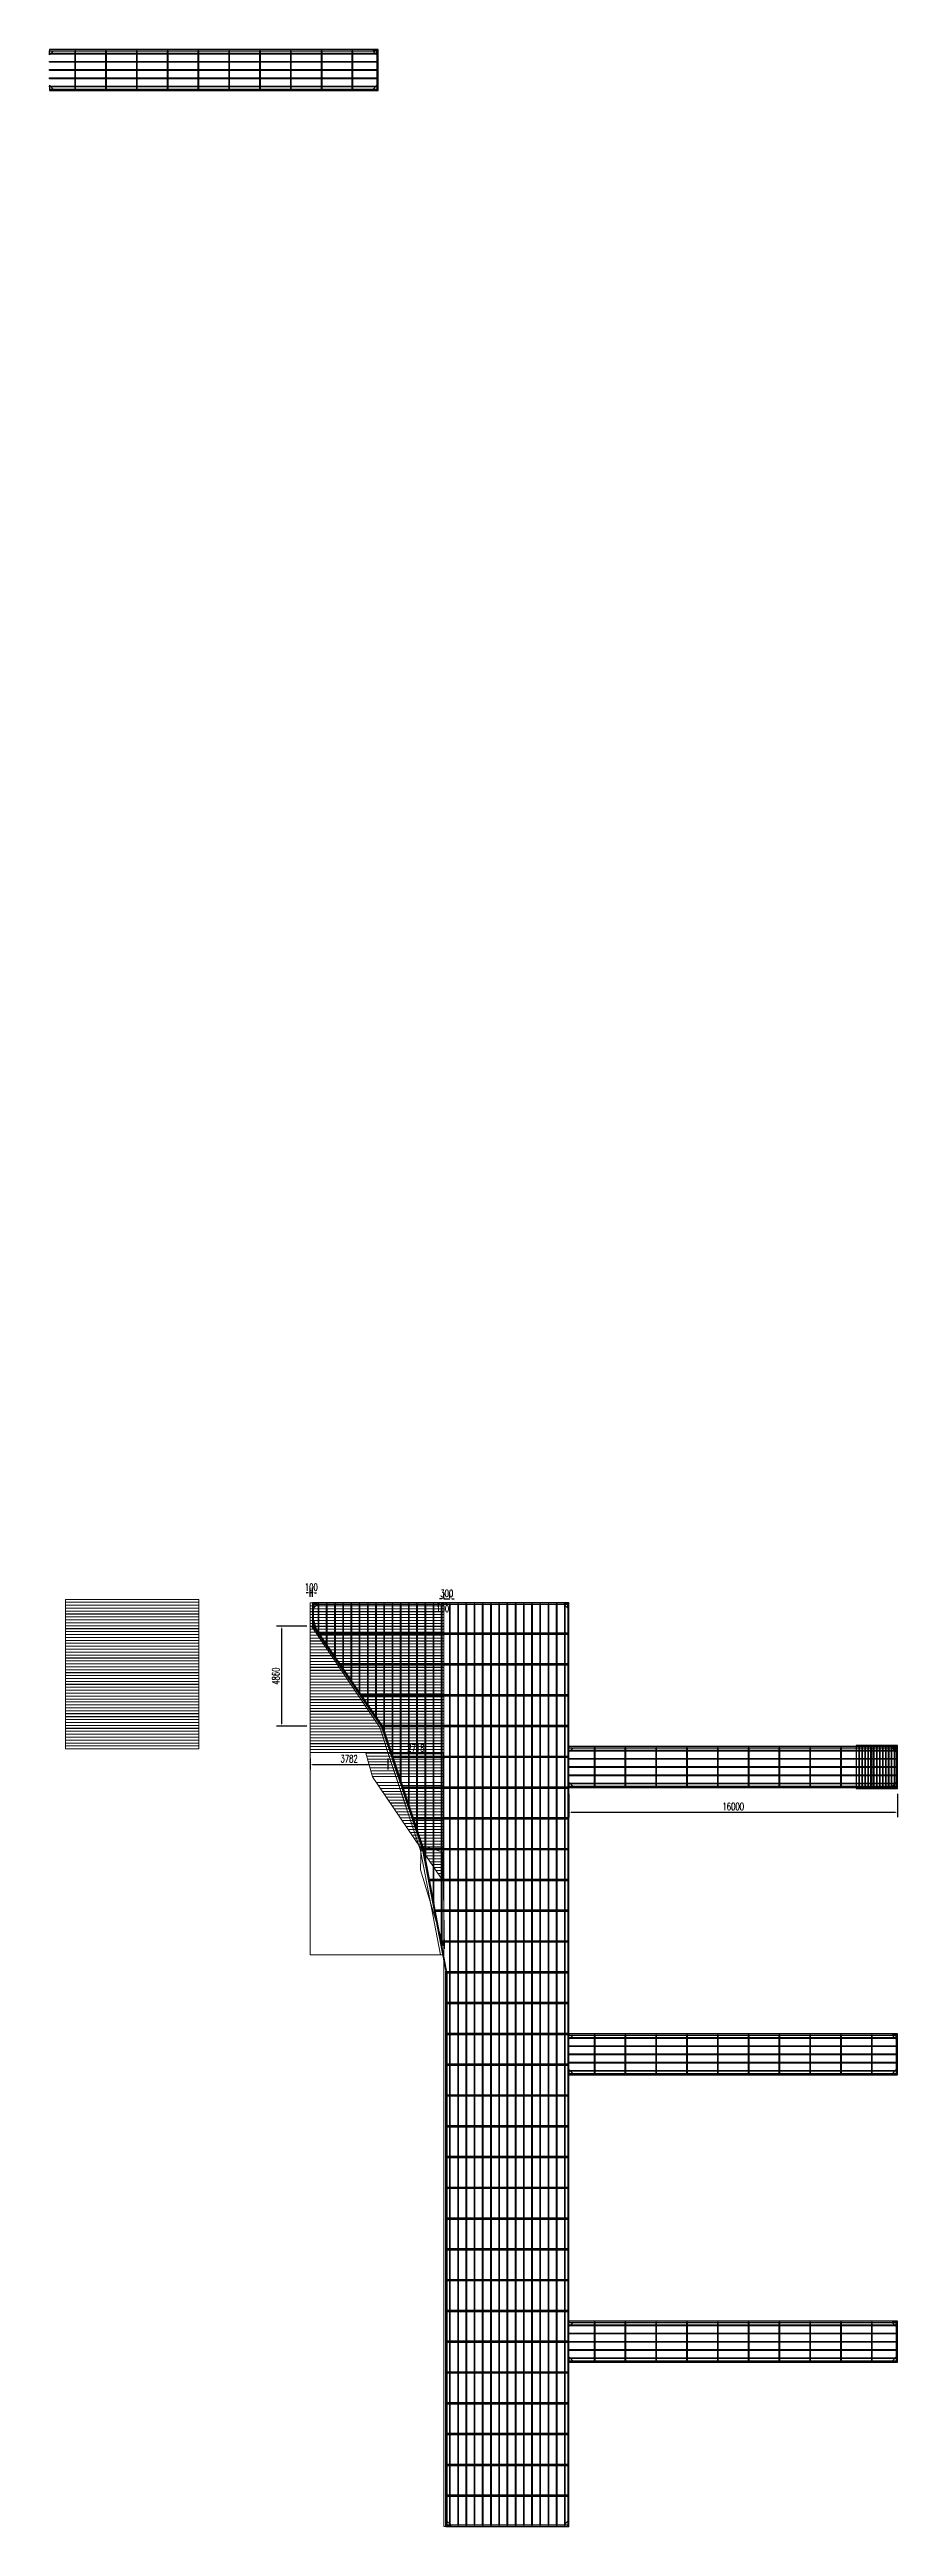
# Model space of a CAD drawing. Header units: millimetres. Extents: x -1003406 to 3312184, y 81337 to 716393.
# Drawn here: x 1609823 to 1651124, y 255553 to 376237 of the extents above; entities that cross this region are included whole.
import ezdxf

# ---------------------------------------------------------------- set-up
doc = ezdxf.new("R2010")
doc.units = ezdxf.units.MM
doc.header["$LTSCALE"] = 10
doc.layers.get('0').update_dxf_attribs({"linetype": 'CONTINUOUS'})
doc.layers.get('Defpoints').update_dxf_attribs({"linetype": 'CONTINUOUS'})
doc.layers.add('W-float bowl浮筒', color=253, linetype='CONTINUOUS', plot=False)
for name, color, linetype in [('W-STEEL_FRAME钢架', 3, 'CONTINUOUS'), ('W-STEEL_KEEL钢龙骨', 5, 'CONTINUOUS'), ('W-WOOD_FLOOR木地板', 30, 'CONTINUOUS'), ('塑木板', 32, 'CONTINUOUS'), ('短销钉', 253, 'CONTINUOUS'), ('螺栓', 146, 'CONTINUOUS')]:
    doc.layers.add(name, color=color, linetype=linetype)
doc.layers.add('文字及标注', color=3, linetype='CONTINUOUS', lineweight=15)
doc.styles.add('STANDARD_T3', font='simplex.shx', dxfattribs={"width": 0.7, "bigfont": 'gbcbig.shx'})
doc.dimstyles.new('W&&100', dxfattribs={"dimtxt": 350, "dimasz": 100, "dimexe": 250, "dimexo": 300, "dimgap": 100, "dimtad": 1, "dimdec": 0, "dimzin": 0, "dimdsep": 46, "dimtxsty": 'STANDARD_T3', "dimcen": 0.09, "dimclrd": 1, "dimclre": 1, "dimclrt": 7, "dimazin": 2, "dimtfac": 1, "dimtdec": 0, "dimtix": 1, "dimtmove": 2, "dimatfit": 3, "dimfxl": 100, "dimtolj": 1, "dimtzin": 0, "dimarcsym": 0})

msp = doc.modelspace()

# ---------------------------------------------------------------- blocks, each defined once
blk = doc.blocks.new('*U836')
at = {"layer": 'W-STEEL_KEEL钢龙骨'}
blk.add_lwpolyline([(-21.5, -942), (21.5, -942), (21.5, 942), (-21.5, 942)], close=True, dxfattribs=at)
blk = doc.blocks.new('*U837')
at = {"layer": 'W-STEEL_FRAME钢架', "color": 0, "linetype": 'ByBlock', "lineweight": -2, "transparency": 16777216}
for p in [(0, 0), (1500, 0), (3000, 0), (4500, 0), (6000, 0), (7500, 0), (9000, 0), (10500, 0), (12000, 0), (13500, 0)]:
    blk.add_blockref('*U836', p, dxfattribs=at)
blk = doc.blocks.new('*U838')
at = {"layer": 'W-STEEL_KEEL钢龙骨', "color": 1}
blk.add_lwpolyline([(-7971, -20), (-7971, 20), (7971, 20), (7971, -20)], close=True, dxfattribs=at)
blk = doc.blocks.new('*U839')
at = {"color": 0, "linetype": 'ByBlock', "lineweight": -2, "transparency": 16777216}
for p in [(0, 0), (1, 0), (2, 0), (3, 0), (0, -400), (0, -800), (0, -1200), (1, -400), (1, -800), (1, -1200), (2, -400), (2, -800), (2, -1200), (3, -400), (3, -800), (3, -1200), (0, -1600), (1, -1600), (2, -1600), (3, -1600)]:
    blk.add_blockref('*U838', p, dxfattribs=at)
blk = doc.blocks.new('*U699')
at = {"layer": 'W-STEEL_KEEL钢龙骨'}
blk.add_lwpolyline([(-21.5, -942), (21.5, -942), (21.5, 942), (-21.5, 942)], close=True, dxfattribs=at)
blk = doc.blocks.new('*U700')
at = {"layer": 'W-STEEL_FRAME钢架', "color": 0, "linetype": 'ByBlock', "lineweight": -2, "transparency": 16777216}
for p in [(0, 0), (1500, 0), (3000, 0), (4500, 0), (6000, 0), (7500, 0), (9000, 0), (10500, 0), (12000, 0), (13500, 0)]:
    blk.add_blockref('*U699', p, dxfattribs=at)
blk = doc.blocks.new('*U701')
at = {"layer": 'W-STEEL_KEEL钢龙骨', "color": 1}
blk.add_lwpolyline([(-7971, -20), (-7971, 20), (7971, 20), (7971, -20)], close=True, dxfattribs=at)
blk = doc.blocks.new('*U702')
at = {"color": 0, "linetype": 'ByBlock', "lineweight": -2, "transparency": 16777216}
for p in [(0, 0), (1, 0), (2, 0), (3, 0), (0, -400), (0, -800), (0, -1200), (1, -400), (1, -800), (1, -1200), (2, -400), (2, -800), (2, -1200), (3, -400), (3, -800), (3, -1200), (0, -1600), (1, -1600), (2, -1600), (3, -1600)]:
    blk.add_blockref('*U701', p, dxfattribs=at)
blk = doc.blocks.new('8020')
at = {"layer": 'W-STEEL_FRAME钢架'}
for points in [[(8000, 2000), (-8000, 2000), (-8000, 1942), (7942, 1942)], [(8000, 2000), (7942, 1942), (7942, 58), (8000, 0)], [(7942, 58), (-8000, 58), (-8000, 0), (8000, 0)]]:
    blk.add_lwpolyline(points, close=True, dxfattribs=at)
at = {"layer": 'W-STEEL_FRAME钢架', "color": 1}
for points in [[(-8000, 1742), (-8000, 1942), (-7800, 1942), (-8000, 1742)], [(7942, 1742), (7942, 1942), (7742, 1942), (7942, 1742)], [(-8000, 258), (-8000, 58), (-7800, 58), (-8000, 258)], [(7942, 258), (7942, 58), (7742, 58), (7942, 258)]]:
    blk.add_lwpolyline(points, dxfattribs=at)
at = {"color": 0}
blk.add_blockref('*U702', (-29, 1800), dxfattribs=at)
at = {"layer": 'W-STEEL_FRAME钢架'}
blk.add_blockref('*U700', (-6750, 1000), dxfattribs=at)
blk = doc.blocks.new('*U577')
at = {"layer": 'W-STEEL_KEEL钢龙骨', "color": 1}
blk.add_lwpolyline([(-20, -22442), (20, -22442), (20, 22442), (-20, 22442)], close=True, dxfattribs=at)
blk = doc.blocks.new('*U578')
at = {"layer": 'W-STEEL_FRAME钢架', "color": 0, "linetype": 'ByBlock', "lineweight": -2, "transparency": 16777216}
for p in [(0, 0), (400, 0), (800, 0), (1200, 0), (1600, 0), (2000, 0), (2400, 0), (2800, 0), (3200, 0), (3600, 0), (4000, 0), (4400, 0), (4800, 0), (5200, 0), (5600, 0)]:
    blk.add_blockref('*U577', p, dxfattribs=at)
blk = doc.blocks.new('4506')
at = {"color": 5}
for points in [[(-6144, -1522), (5942, -1522), (5942, -1478), (-6173, -1478)], [(-5116, -3022), (5942, -3022), (5942, -2978), (-5146, -2978)], [(-4089, -4522), (5942, -4522), (5942, -4478), (-4118, -4478)], [(-3061, -6022), (5942, -6022), (5942, -5978), (-3091, -5978)], [(-2565, -7522), (5942, -7522), (5942, -7478), (-2579, -7478)], [(-2069, -9022), (5942, -9022), (5942, -8978), (-2083, -8978)], [(-1573, -10522), (5942, -10522), (5942, -10478), (-1587, -10478)], [(-1077, -12021), (5942, -12022), (5942, -11978), (-1091, -11978)], [(-791, -13522), (5942, -13522), (5942, -13478), (-800, -13478)], [(-506, -15022), (5942, -15022), (5942, -14978), (-514, -14976)], [(-220, -16521), (5942, -16522), (5942, -16478), (-228, -16478)], [(58, -18022), (5942, -18022), (5942, -17978), (51, -17972)], [(58, -19522), (5942, -19522), (5942, -19478), (58, -19478)], [(58, -21022), (5942, -21022), (5942, -20978), (58, -20978)], [(58, -22522), (5942, -22522), (5942, -22478), (58, -22478)], [(58, -24022), (5942, -24022), (5942, -23978), (58, -23978)], [(58, -25522), (5942, -25522), (5942, -25478), (58, -25478)], [(58, -27022), (5942, -27022), (5942, -26978), (58, -26978)], [(58, -28522), (5942, -28522), (5942, -28478), (58, -28478)], [(58, -30022), (5942, -30022), (5942, -29978), (58, -29978)], [(58, -31522), (5942, -31522), (5942, -31478), (58, -31478)], [(58, -33022), (5942, -33022), (5942, -32978), (58, -32978)], [(58, -34522), (5942, -34522), (5942, -34478), (58, -34478)], [(58, -36022), (5942, -36022), (5942, -35978), (58, -35978)], [(58, -37522), (5942, -37522), (5942, -37478), (58, -37478)], [(58, -39022), (5942, -39022), (5942, -38978), (58, -38978)], [(58, -40522), (5942, -40522), (5942, -40478), (58, -40478)], [(58, -42022), (5942, -42022), (5942, -41978), (58, -41978)], [(58, -43522), (5942, -43522), (5942, -43478), (58, -43478)]]:
    blk.add_lwpolyline(points, close=True, dxfattribs=at)
at = {"layer": 'W-STEEL_FRAME钢架'}
for points in [[(-6442, -58), (-6500, 0), (-6500, -1104), (-6442, -1086)], [(0, 0), (-6500, 0), (-6442, -58), (58, -58)], [(58, -58), (5942, -58), (6000, 0), (0, 0)], [(5942, -44942), (6000, -45000), (6000, 0), (5942, -58)], [(-6442, -1086), (-6500, -1104), (-3113, -6048), (-3061, -6022)], [(-3061, -6022), (-3113, -6048), (-1133, -12035), (-1077, -12021)], [(-1077, -12021), (-1133, -12035), (0, -17950), (58, -18008)], [(58, -44942), (0, -45000), (0, -17950), (58, -18008)], [(5942, -44942), (58, -44942), (0, -45000), (6000, -45000)]]:
    blk.add_lwpolyline(points, close=True, dxfattribs=at)
at = {"layer": 'W-STEEL_FRAME钢架', "color": 1}
for points in [[(-6242, -58), (-6442, -58), (-6442, -258), (-6242, -58)], [(-6314, -1274), (-6442, -1086), (-6442, -866), (-6314, -1274)]]:
    blk.add_lwpolyline(points, dxfattribs=at)
for points in [[(5742, -58), (5942, -258), (5942, -58)], [(258, -44942), (58, -44742), (58, -44942)], [(5742, -44942), (5942, -44742), (5942, -44942)]]:
    blk.add_lwpolyline(points, close=True, dxfattribs=at)
at = {"layer": 'W-STEEL_KEEL钢龙骨', "color": 1}
for points in [[(-6180, -1468), (-6180, -58), (-6220, -58), (-6220, -1410)], [(-5780, -2052), (-5780, -58), (-5820, -58), (-5820, -1994)], [(-5380, -2636), (-5380, -58), (-5420, -58), (-5420, -2578)], [(-4980, -3220), (-4980, -58), (-5020, -58), (-5020, -3162)], [(-4580, -3804), (-4580, -58), (-4620, -58), (-4620, -3746)], [(-4180, -4388), (-4180, -58), (-4220, -58), (-4220, -4330)], [(-3780, -4972), (-3780, -58), (-3820, -58), (-3820, -4914)], [(-3380, -5556), (-3380, -58), (-3420, -58), (-3420, -5498)], [(-2980, -6266), (-2980, -58), (-3020, -58), (-3020, -6145)], [(-2580, -7476), (-2580, -58), (-2620, -58), (-2620, -7355)], [(-2180, -8685), (-2180, -58), (-2220, -58), (-2220, -8564)], [(-1780, -9895), (-1780, -58), (-1820, -58), (-1820, -9774)], [(-1380, -11105), (-1380, -58), (-1420, -58), (-1420, -10984)], [(-980, -12531), (-980, -58), (-1020, -58), (-1020, -12321)]]:
    blk.add_lwpolyline(points, dxfattribs=at)
for points in [[(-620, -14422), (-580, -14632), (-580, -58), (-620, -58)], [(-220, -16522), (-180, -16732), (-180, -58), (-220, -58)]]:
    blk.add_lwpolyline(points, close=True, dxfattribs=at)
at = {"layer": 'W-STEEL_FRAME钢架'}
blk.add_blockref('*U578', (200, -22500), dxfattribs=at)
blk = doc.blocks.new('B')
at = {"layer": 'W-WOOD_FLOOR木地板'}
for points in [[(0, 0), (140, 0), (140, 2100), (0, 2100)], [(143, 0), (283, 0), (283, 2100), (143, 2100)], [(287, 0), (427, 0), (427, 2100), (287, 2100)], [(430, 0), (570, 0), (570, 2100), (430, 2100)], [(573, 0), (713, 0), (713, 2100), (573, 2100)], [(717, 0), (857, 0), (857, 2100), (717, 2100)], [(860, 0), (1000, 0), (1000, 2100), (860, 2100)]]:
    blk.add_lwpolyline(points, close=True, dxfattribs=at)
blk = doc.blocks.new('*D857')
at = {"layer": 'Defpoints', "color": 0, "transparency": 16777216}
for p in [(1635124, 291553), (1651124, 291553), (1651124, 290357)]:
    blk.add_point(p, dxfattribs=at)
at = {"layer": '文字及标注', "color": 1, "lineweight": -2, "transparency": 16777216}
for p, q in [((1635124, 291253), (1635124, 290107)), ((1651124, 291253), (1651124, 290107)), ((1635224, 290357), (1651024, 290357))]:
    blk.add_line(p, q, dxfattribs=at)
at = {"layer": '文字及标注', "color": 1, "transparency": 16777216}
for points in [[(1635224, 290373), (1635224, 290340), (1635124, 290357)], [(1651024, 290373), (1651024, 290340), (1651124, 290357)]]:
    blk.add_solid(points, dxfattribs=at)
at = {"layer": '文字及标注', "color": 7, "transparency": 16777216, "insert": (1643124, 290632), "char_height": 350, "attachment_point": 5, "style": 'STANDARD_T3'}
blk.add_mtext('\\A1;16000', dxfattribs=at)
blk = doc.blocks.new('*D858')
at = {"layer": 'Defpoints', "color": 0, "transparency": 16777216}
for p in [(1629324, 300747), (1629024, 300495), (1629324, 300495)]:
    blk.add_point(p, dxfattribs=at)
at = {"layer": '文字及标注', "color": 1, "lineweight": -2, "transparency": 16777216}
for p, q in [((1628924, 300747), (1628824, 300747)), ((1629024, 300795), (1629024, 300997)), ((1629024, 300747), (1629324, 300747)), ((1629324, 300795), (1629324, 300997)), ((1629424, 300747), (1629524, 300747))]:
    blk.add_line(p, q, dxfattribs=at)
at = {"layer": '文字及标注', "color": 1, "transparency": 16777216}
for points in [[(1628924, 300764), (1628924, 300731), (1629024, 300747)], [(1629424, 300764), (1629424, 300731), (1629324, 300747)]]:
    blk.add_solid(points, dxfattribs=at)
at = {"layer": '文字及标注', "color": 7, "transparency": 16777216, "insert": (1629174, 301022), "char_height": 350, "attachment_point": 5, "style": 'STANDARD_T3'}
blk.add_mtext('\\A1;300', dxfattribs=at)
blk = doc.blocks.new('*D859')
at = {"layer": 'Defpoints', "color": 0, "transparency": 16777216}
for p in [(1628924, 300495), (1628924, 300495), (1629024, 300495)]:
    blk.add_point(p, dxfattribs=at)
at = {"layer": '文字及标注', "color": 1, "lineweight": -2, "transparency": 16777216}
for p, q in [((1628924, 300795), (1628924, 300745)), ((1629024, 300795), (1629024, 300745)), ((1628824, 300495), (1628724, 300495)), ((1629024, 300495), (1628924, 300495)), ((1629124, 300495), (1629224, 300495))]:
    blk.add_line(p, q, dxfattribs=at)
at = {"layer": '文字及标注', "color": 1, "transparency": 16777216}
for points in [[(1628824, 300512), (1628824, 300479), (1628924, 300495)], [(1629124, 300512), (1629124, 300479), (1629024, 300495)]]:
    blk.add_solid(points, dxfattribs=at)
at = {"layer": '文字及标注', "color": 7, "transparency": 16777216, "insert": (1628974, 300269), "char_height": 350, "attachment_point": 5, "style": 'STANDARD_T3'}
blk.add_mtext('\\A1;100', dxfattribs=at)
blk = doc.blocks.new('*D860')
at = {"layer": 'Defpoints', "color": 0, "transparency": 16777216}
for p in [(1622524, 301043), (1622524, 300553), (1622624, 300553)]:
    blk.add_point(p, dxfattribs=at)
at = {"layer": '文字及标注', "color": 1, "lineweight": -2, "transparency": 16777216}
for p, q in [((1622424, 301043), (1622324, 301043)), ((1622524, 300853), (1622524, 301293)), ((1622624, 301043), (1622524, 301043)), ((1622624, 300853), (1622624, 301293)), ((1622724, 301043), (1622824, 301043))]:
    blk.add_line(p, q, dxfattribs=at)
at = {"layer": '文字及标注', "color": 1, "transparency": 16777216}
for points in [[(1622424, 301059), (1622424, 301026), (1622524, 301043)], [(1622724, 301059), (1622724, 301026), (1622624, 301043)]]:
    blk.add_solid(points, dxfattribs=at)
at = {"layer": '文字及标注', "color": 7, "transparency": 16777216, "insert": (1622574, 301318), "char_height": 350, "attachment_point": 5, "style": 'STANDARD_T3'}
blk.add_mtext('\\A1;100', dxfattribs=at)
blk = doc.blocks.new('*D861')
at = {"layer": 'Defpoints', "color": 0, "transparency": 16777216}
for p in [(1622649, 299413), (1621121, 294553), (1622649, 294553)]:
    blk.add_point(p, dxfattribs=at)
at = {"layer": '文字及标注', "color": 1, "lineweight": -2, "transparency": 16777216}
for p, q in [((1622349, 299413), (1620871, 299413)), ((1621121, 299313), (1621121, 294653)), ((1622349, 294553), (1620871, 294553))]:
    blk.add_line(p, q, dxfattribs=at)
at = {"layer": '文字及标注', "color": 1, "transparency": 16777216}
for points in [[(1621104, 299313), (1621138, 299313), (1621121, 299413)], [(1621104, 294653), (1621138, 294653), (1621121, 294553)]]:
    blk.add_solid(points, dxfattribs=at)
at = {"layer": '文字及标注', "color": 7, "transparency": 16777216, "insert": (1620846, 296983), "char_height": 350, "attachment_point": 5, "rotation": 90, "style": 'STANDARD_T3'}
blk.add_mtext('\\A1;4860', dxfattribs=at)
blk = doc.blocks.new('*D862')
at = {"layer": 'Defpoints', "color": 0, "transparency": 16777216}
for p in [(1622524, 293271), (1626306, 293270), (1626306, 292683)]:
    blk.add_point(p, dxfattribs=at)
at = {"layer": '文字及标注', "color": 1, "lineweight": -2, "transparency": 16777216}
for p, q in [((1622524, 292971), (1622524, 292433)), ((1622624, 292683), (1626206, 292683)), ((1626306, 292970), (1626306, 292433))]:
    blk.add_line(p, q, dxfattribs=at)
at = {"layer": '文字及标注', "color": 1, "transparency": 16777216}
for points in [[(1622624, 292699), (1622624, 292666), (1622524, 292683)], [(1626206, 292699), (1626206, 292666), (1626306, 292683)]]:
    blk.add_solid(points, dxfattribs=at)
at = {"layer": '文字及标注', "color": 7, "transparency": 16777216, "insert": (1624415, 292958), "char_height": 350, "attachment_point": 5, "style": 'STANDARD_T3'}
blk.add_mtext('\\A1;3782', dxfattribs=at)
blk = doc.blocks.new('*D863')
at = {"layer": 'Defpoints', "color": 0, "transparency": 16777216}
for p in [(1626306, 293266), (1629024, 293266), (1629024, 293208)]:
    blk.add_point(p, dxfattribs=at)
at = {"layer": '文字及标注', "color": 1, "lineweight": -2, "transparency": 16777216}
for p, q in [((1626306, 292966), (1626306, 292958)), ((1626406, 293208), (1628924, 293208)), ((1629024, 292966), (1629024, 292958))]:
    blk.add_line(p, q, dxfattribs=at)
at = {"layer": '文字及标注', "color": 1, "transparency": 16777216}
for points in [[(1626406, 293225), (1626406, 293192), (1626306, 293208)], [(1628924, 293225), (1628924, 293192), (1629024, 293208)]]:
    blk.add_solid(points, dxfattribs=at)
at = {"layer": '文字及标注', "color": 7, "transparency": 16777216, "insert": (1627665, 293483), "char_height": 350, "attachment_point": 5, "style": 'STANDARD_T3'}
blk.add_mtext('\\A1;2718', dxfattribs=at)
blk = doc.blocks.new('00')
at = {"layer": '文字及标注', "color": 0}
for p, q in [((0, 6282), (0, 6142)), ((0, 6142), (69, 6142)), ((71, 6139), (0, 6139)), ((0, 6139), (0, 5999)), ((0, 5999), (166, 5999)), ((168, 5995), (0, 5995)), ((0, 5995), (0, 5855)), ((0, 5855), (263, 5855)), ((265, 5852), (0, 5852)), ((0, 5852), (0, 5712)), ((0, 5712), (360, 5712)), ((362, 5709), (0, 5709)), ((0, 5709), (0, 5569)), ((0, 5569), (457, 5569)), ((459, 5565), (0, 5565)), ((0, 5565), (0, 5425)), ((0, 5425), (553, 5425)), ((556, 5422), (0, 5422)), ((0, 5422), (0, 5282)), ((0, 5282), (650, 5282)), ((650, 5282), (0, 5282)), ((0, 5282), (0, 5142)), ((0, 5142), (745, 5142)), ((747, 5139), (0, 5139)), ((0, 5139), (0, 4999)), ((0, 4999), (842, 4999)), ((0, 4995), (0, 4855)), ((0, 4855), (938, 4855)), ((941, 4852), (0, 4852)), ((0, 4852), (0, 4712)), ((0, 4712), (1035, 4712)), ((1037, 4709), (0, 4709)), ((0, 4709), (0, 4569)), ((0, 4569), (1132, 4569)), ((1134, 4565), (0, 4565)), ((0, 4565), (0, 4425)), ((0, 4425), (1229, 4425)), ((1231, 4422), (0, 4422)), ((0, 4422), (0, 4282)), ((1326, 4282), (0, 4282)), ((0, 4282), (0, 4142)), ((1423, 4138), (0, 4138)), ((0, 4138), (0, 3998)), ((0, 3998), (1517, 3998)), ((0, 3995), (0, 3855)), ((0, 3855), (1614, 3855)), ((0, 3852), (0, 3712)), ((0, 3712), (1711, 3712)), ((1713, 3708), (0, 3708)), ((0, 3708), (0, 3568)), ((0, 3568), (1808, 3568)), ((1810, 3565), (0, 3565)), ((0, 3565), (0, 3425)), ((1907, 3422), (0, 3422)), ((0, 3422), (0, 3282)), ((0, 3282), (2001, 3282)), ((2001, 3282), (0, 3282)), ((0, 3282), (0, 3142)), ((0, 3142), (2096, 3142)), ((2098, 3138), (0, 3138)), ((0, 3138), (0, 2998)), ((0, 2998), (2193, 2998)), ((2195, 2995), (0, 2995)), ((0, 2995), (0, 2855)), ((0, 2855), (2290, 2855)), ((0, 2852), (0, 2712)), ((2389, 2708), (0, 2708)), ((0, 2708), (0, 2568)), ((0, 2568), (2483, 2568)), ((2486, 2565), (0, 2565)), ((0, 2565), (0, 2425)), ((0, 2425), (2580, 2425)), ((2582, 2422), (0, 2422)), ((0, 2422), (0, 2282)), ((0, 2282), (2677, 2282)), ((2677, 2282), (0, 2282)), ((0, 2282), (0, 2142)), ((0, 2142), (2771, 2142)), ((2774, 2138), (0, 2138)), ((0, 2138), (0, 1998)), ((0, 1998), (2868, 1998)), ((2871, 1995), (0, 1995)), ((0, 1995), (0, 1855)), ((0, 1855), (2965, 1855)), ((0, 1852), (0, 1712)), ((0, 1712), (3062, 1712)), ((0, 1708), (0, 1568)), ((0, 1568), (3159, 1568)), ((0, 1565), (0, 1425)), ((3258, 1422), (0, 1422)), ((0, 1422), (0, 1282)), ((0, 1282), (0, 1142)), ((3448, 1138), (0, 1138)), ((0, 1138), (0, 998)), ((0, 998), (3489, 998)), ((3490, 995), (0, 995)), ((0, 995), (0, 855)), ((0, 855), (3531, 855)), ((3532, 852), (0, 852)), ((0, 852), (0, 712)), ((0, 712), (3573, 712)), ((3574, 708), (0, 708)), ((0, 708), (0, 568)), ((0, 568), (3615, 568)), ((0, 565), (0, 425)), ((0, 425), (3657, 425)), ((0, 422), (0, 282)), ((0, 282), (3699, 282)), ((3699, 282), (0, 282)), ((0, 282), (0, 142)), ((0, 142), (3740, 142)), ((0, 138), (0, -2))]:
    blk.add_line(p, q, dxfattribs=at)
blk.add_lwpolyline([(0, 6139), (0, 0), (3782, -3), (3447, 1142), (69, 6142), (0, 6142)], dxfattribs=at)
blk = doc.blocks.new('短销固定铁件')
at = {"layer": '塑木板', "color": 156}
blk.add_lwpolyline([(-26, 47), (-24, 47), (-24, 0), (24, 0), (24, -3), (-26, -3)], close=True, dxfattribs=at)
at = {"layer": '螺栓', "color": 156}
for points in [[(-12, -255), (9, -255), (9, -265), (-12, -265)], [(-10, -253), (8, -253), (8, -255), (-10, -255)], [(-7, -255), (4, -255), (4, -265), (-7, -265)]]:
    blk.add_lwpolyline(points, close=True, dxfattribs=at)
blk.add_lwpolyline([(-8, -3), (-8, -270), (4, -270), (4, -3)], dxfattribs=at)
blk = doc.blocks.new('半销钉')
at = {"layer": '短销钉'}
for p, q in [((0, -218), (0, 0)), ((-5, -209), (-5, -203)), ((-2, -200), (0, -200)), ((0, -2), (102, -2)), ((0, -4), (103, -4)), ((0, -51), (66, -51)), ((0, -218), (48, -218)), ((0, -218), (6, -246)), ((5, -116), (43, -116)), ((8, -248), (40, -248)), ((18, -209), (18, -204)), ((30, -209), (30, -204)), ((48, -218), (42, -246)), ((48, -218), (48, -120)), ((50, -200), (48, -200)), ((73, -95), (52, -113)), ((53, -209), (53, -203)), ((76, -68), (76, -56)), ((110, -21), (80, -48)), ((102, -4), (102, -2))]:
    blk.add_line(p, q, dxfattribs=at)
at = {"layer": '短销钉', "ltscale": 0.1}
for p, q in [((6, -246), (6, -248)), ((6, -248), (8, -248)), ((40, -248), (42, -248)), ((42, -246), (42, -248))]:
    blk.add_line(p, q, dxfattribs=at)
at = {"layer": '短销钉'}
for centre, radius, start, end in [((24, -1502), 1503, 87.04345, 90.91521), ((-2, -203), 3, 90, 180), ((-11, -94), 31.4, 56.41658, 70.40032), ((-10, -63), 31.4, 289.49983, 303.55692), ((8, -246), 2.5, 191.30993, 270), ((-1, -78), 13.5, 308.36964, 51.90106), ((21, -204), 3, 115.37693, 180), ((24, -210), 10, 64.62307, 115.37693), ((27, -204), 3, 0, 64.62307), ((49, -78), 13.5, 128.09894, 231.63036), ((40, -246), 2.5, 270, 348.69007), ((59, -94), 31.3, 57.12872, 123.60194), ((58, -63), 31.4, 236.43853, 303.86649), ((58, -120), 10, 129, 180), ((50, -203), 3, 0, 90), ((66, -88), 10, 309, 355.85212), ((86, -56), 10, 131.99908, 180), ((68, -78), 13.5, 309, 53.43426), ((103, -14), 10, 311.99908, 90)]:
    blk.add_arc(centre, radius, start, end, dxfattribs=at)
for centre, major_axis, start_param, end_param in [((1, -209), (0, -9), 4.712389, 6.1157372), ((24, -209), (0, 9), 1.5707963, 4.712389)]:
    blk.add_ellipse(centre, major_axis=major_axis, ratio=0.6666667, start_param=start_param, end_param=end_param, dxfattribs=at)
at = {"layer": '短销钉', "extrusion": (0, 0, -1)}
blk.add_ellipse((47, -209), major_axis=(0, -9), ratio=0.6666667, start_param=4.712389, end_param=6.1157372, dxfattribs=at)
blk = doc.blocks.new('A$C5a6a7d40')
at = {"layer": 'W-float bowl浮筒'}
for name, p in [('半销钉', (5, 265)), ('短销固定铁件', (-2149515, -351182))]:
    blk.add_blockref(name, p, dxfattribs=at)

# ---------------------------------------------------------------- dimensions: what is measured, and where the dimension line sits
at = {"layer": '文字及标注', "color": 0}
for base, p1, p2, picture, middle in [((1622523.9, 301042.6), (1622623.9, 300553.3), (1622523.9, 300553.3), '*D860', (1622573.9, 301317.6)), ((1629323.9, 300747.5), (1629023.9, 300495.3), (1629323.9, 300495.3), '*D858', (1629173.9, 301022.5)), ((1626305.7, 292682.7), (1622523.9, 293271.4), (1626305.7, 293269.7), '*D862', (1624414.8, 292957.7)), ((1629023.9, 293208.4), (1626305.7, 293266.3), (1629023.9, 293266.3), '*D863', (1627664.8, 293483.4))]:
    dim = msp.add_linear_dim(base=base, p1=p1, p2=p2, dimstyle='W&&100', dxfattribs=at)
    dim.commit()
    dim.dimension.update_dxf_attribs({"geometry": picture, "text_midpoint": middle})
dim = msp.add_linear_dim(base=(1628923.9, 300495.3), p1=(1629023.9, 300495.3), p2=(1628923.9, 300495.3), dimstyle='W&&100', dxfattribs=at)
dim.commit()
dim.dimension.update_dxf_attribs({"geometry": '*D859', "text_midpoint": (1628973.9, 300269.2), "dimtype": 128})
dim = msp.add_linear_dim(base=(1621121, 294553), p1=(1622648.6, 299413.3), p2=(1622648.6, 294553), angle=90, dimstyle='W&&100', dxfattribs=at)
dim.commit()
dim.dimension.update_dxf_attribs({"geometry": '*D861', "text_midpoint": (1620846, 296983.2)})
dim = msp.add_aligned_dim(p1=(1635123.9, 291553.3), p2=(1651123.9, 291553.3), distance=-1196.6, dimstyle='W&&100', dxfattribs=at)
dim.commit()
dim.dimension.update_dxf_attribs({"geometry": '*D857', "text_midpoint": (1643123.9, 290631.7)})

# ---------------------------------------------------------------- linework, layer by layer
at = {"layer": 'W-STEEL_FRAME钢架'}
for points in [[(1625823.4, 376237.2), (1609823.4, 376237.2), (1609823.4, 376179.2), (1625765.4, 376179.2)], [(1625823.4, 376237.2), (1625765.4, 376179.2), (1625765.4, 374295.2), (1625823.4, 374237.2)], [(1625765.4, 374295.2), (1609823.4, 374295.2), (1609823.4, 374237.2), (1625823.4, 374237.2)]]:
    msp.add_lwpolyline(points, close=True, dxfattribs=at)
at = {"layer": 'W-STEEL_FRAME钢架', "color": 1}
for points in [[(1609823.4, 375979.2), (1609823.4, 376179.2), (1610023.4, 376179.2), (1609823.4, 375979.2)], [(1625765.4, 375979.2), (1625765.4, 376179.2), (1625565.4, 376179.2), (1625765.4, 375979.2)], [(1609823.4, 374495.2), (1609823.4, 374295.2), (1610023.4, 374295.2), (1609823.4, 374495.2)], [(1625765.4, 374495.2), (1625765.4, 374295.2), (1625565.4, 374295.2), (1625765.4, 374495.2)]]:
    msp.add_lwpolyline(points, dxfattribs=at)
at = {"layer": '文字及标注', "color": 0}
for points in [[(1610597.6, 300585.7), (1617097.6, 300585.7), (1617097.6, 300725.7), (1610597.6, 300725.7)], [(1610597.6, 300442.3), (1617097.6, 300442.3), (1617097.6, 300582.3), (1610597.6, 300582.3)], [(1622523.9, 283403), (1629023.9, 283403), (1629023.9, 300553.3), (1622523.9, 300553.3)], [(1622523.9, 300413.3), (1629023.9, 300413.3), (1629023.9, 300553.3), (1622523.9, 300553.3)], [(1629023.9, 300553.3), (1629023.9, 255553.3), (1635123.9, 255553.3), (1635123.9, 300553.3)], [(1629023.9, 255553.3), (1635123.9, 255553.3), (1635123.9, 300553.3), (1629023.9, 300553.3)], [(1610597.6, 300299), (1617097.6, 300299), (1617097.6, 300439), (1610597.6, 300439)], [(1610597.6, 300155.7), (1617097.6, 300155.7), (1617097.6, 300295.7), (1610597.6, 300295.7)], [(1610597.6, 300012.3), (1617097.6, 300012.3), (1617097.6, 300152.3), (1610597.6, 300152.3)], [(1610597.6, 299869), (1617097.6, 299869), (1617097.6, 300009), (1610597.6, 300009)], [(1610597.6, 299725.7), (1617097.6, 299725.7), (1617097.6, 299865.7), (1610597.6, 299865.7)], [(1610597.6, 299585.7), (1617097.6, 299585.7), (1617097.6, 299725.7), (1610597.6, 299725.7)], [(1610597.6, 299442.3), (1617097.6, 299442.3), (1617097.6, 299582.3), (1610597.6, 299582.3)], [(1610597.6, 299299), (1617097.6, 299299), (1617097.6, 299439), (1610597.6, 299439)], [(1622523.9, 300270), (1629023.9, 300270), (1629023.9, 300410), (1622523.9, 300410)], [(1622523.9, 300126.6), (1629023.9, 300126.6), (1629023.9, 300266.6), (1622523.9, 300266.6)], [(1622523.9, 299983.3), (1629023.9, 299983.3), (1629023.9, 300123.3), (1622523.9, 300123.3)], [(1622523.9, 299840), (1629023.9, 299840), (1629023.9, 299980), (1622523.9, 299980)], [(1622523.9, 299696.6), (1629023.9, 299696.6), (1629023.9, 299836.6), (1622523.9, 299836.6)], [(1622523.9, 299553.3), (1629023.9, 299553.3), (1629023.9, 299693.3), (1622523.9, 299693.3)], [(1622523.9, 299413.3), (1629023.9, 299413.3), (1629023.9, 299553.3), (1622523.9, 299553.3)], [(1622523.9, 299270), (1629023.9, 299270), (1629023.9, 299410), (1622523.9, 299410)], [(1610597.6, 299155.7), (1617097.6, 299155.7), (1617097.6, 299295.7), (1610597.6, 299295.7)], [(1610597.6, 299012.3), (1617097.6, 299012.3), (1617097.6, 299152.3), (1610597.6, 299152.3)], [(1610597.6, 298869), (1617097.6, 298869), (1617097.6, 299009), (1610597.6, 299009)], [(1610597.6, 298725.7), (1617097.6, 298725.7), (1617097.6, 298865.7), (1610597.6, 298865.7)], [(1610597.6, 298585.7), (1617097.6, 298585.7), (1617097.6, 298725.7), (1610597.6, 298725.7)], [(1610597.6, 298442.3), (1617097.6, 298442.3), (1617097.6, 298582.3), (1610597.6, 298582.3)], [(1610597.6, 298299), (1617097.6, 298299), (1617097.6, 298439), (1610597.6, 298439)], [(1610597.6, 298155.7), (1617097.6, 298155.7), (1617097.6, 298295.7), (1610597.6, 298295.7)], [(1610597.6, 298012.3), (1617097.6, 298012.3), (1617097.6, 298152.3), (1610597.6, 298152.3)], [(1622523.9, 299126.6), (1629023.9, 299126.6), (1629023.9, 299266.6), (1622523.9, 299266.6)], [(1622523.9, 298983.3), (1629023.9, 298983.3), (1629023.9, 299123.3), (1622523.9, 299123.3)], [(1622523.9, 298840), (1629023.9, 298840), (1629023.9, 298980), (1622523.9, 298980)], [(1622523.9, 298696.6), (1629023.9, 298696.6), (1629023.9, 298836.6), (1622523.9, 298836.6)], [(1622523.9, 298553.3), (1629023.9, 298553.3), (1629023.9, 298693.3), (1622523.9, 298693.3)], [(1622523.9, 298413.3), (1629023.9, 298413.3), (1629023.9, 298553.3), (1622523.9, 298553.3)], [(1622523.9, 298270), (1629023.9, 298270), (1629023.9, 298410), (1622523.9, 298410)], [(1622523.9, 298126.6), (1629023.9, 298126.6), (1629023.9, 298266.6), (1622523.9, 298266.6)], [(1622523.9, 297983.3), (1629023.9, 297983.3), (1629023.9, 298123.3), (1622523.9, 298123.3)], [(1610597.6, 297869), (1617097.6, 297869), (1617097.6, 298009), (1610597.6, 298009)], [(1610597.6, 297725.7), (1617097.6, 297725.7), (1617097.6, 297865.7), (1610597.6, 297865.7)], [(1610597.6, 297585.4), (1617097.6, 297585.4), (1617097.6, 297725.4), (1610597.6, 297725.4)], [(1610597.6, 297442), (1617097.6, 297442), (1617097.6, 297582), (1610597.6, 297582)], [(1610597.6, 297298.7), (1617097.6, 297298.7), (1617097.6, 297438.7), (1610597.6, 297438.7)], [(1610597.6, 297155.4), (1617097.6, 297155.4), (1617097.6, 297295.4), (1610597.6, 297295.4)], [(1610597.6, 297012), (1617097.6, 297012), (1617097.6, 297152), (1610597.6, 297152)], [(1610597.6, 296868.7), (1617097.6, 296868.7), (1617097.6, 297008.7), (1610597.6, 297008.7)], [(1622523.9, 297840), (1629023.9, 297840), (1629023.9, 297980), (1622523.9, 297980)], [(1622523.9, 297696.6), (1629023.9, 297696.6), (1629023.9, 297836.6), (1622523.9, 297836.6)], [(1622523.9, 297553.3), (1629023.9, 297553.3), (1629023.9, 297693.3), (1622523.9, 297693.3)], [(1622523.9, 297413), (1629023.9, 297413), (1629023.9, 297553), (1622523.9, 297553)], [(1622523.9, 297269.7), (1629023.9, 297269.7), (1629023.9, 297409.7), (1622523.9, 297409.7)], [(1622523.9, 297126.3), (1629023.9, 297126.3), (1629023.9, 297266.3), (1622523.9, 297266.3)], [(1622523.9, 296983), (1629023.9, 296983), (1629023.9, 297123), (1622523.9, 297123)], [(1622523.9, 296839.7), (1629023.9, 296839.7), (1629023.9, 296979.7), (1622523.9, 296979.7)], [(1610597.6, 296725.4), (1617097.6, 296725.4), (1617097.6, 296865.4), (1610597.6, 296865.4)], [(1610597.6, 296585.4), (1617097.6, 296585.4), (1617097.6, 296725.4), (1610597.6, 296725.4)], [(1610597.6, 296442), (1617097.6, 296442), (1617097.6, 296582), (1610597.6, 296582)], [(1610597.6, 296298.7), (1617097.6, 296298.7), (1617097.6, 296438.7), (1610597.6, 296438.7)], [(1610597.6, 296155.4), (1617097.6, 296155.4), (1617097.6, 296295.4), (1610597.6, 296295.4)], [(1610597.6, 296012), (1617097.6, 296012), (1617097.6, 296152), (1610597.6, 296152)], [(1610597.6, 295868.7), (1617097.6, 295868.7), (1617097.6, 296008.7), (1610597.6, 296008.7)], [(1610597.6, 295725.4), (1617097.6, 295725.4), (1617097.6, 295865.4), (1610597.6, 295865.4)], [(1610597.6, 295585.4), (1617097.6, 295585.4), (1617097.6, 295725.4), (1610597.6, 295725.4)], [(1622523.9, 296696.3), (1629023.9, 296696.3), (1629023.9, 296836.3), (1622523.9, 296836.3)], [(1622523.9, 296553), (1629023.9, 296553), (1629023.9, 296693), (1622523.9, 296693)], [(1622523.9, 296413), (1629023.9, 296413), (1629023.9, 296553), (1622523.9, 296553)], [(1622523.9, 296269.7), (1629023.9, 296269.7), (1629023.9, 296409.7), (1622523.9, 296409.7)], [(1622523.9, 296126.3), (1629023.9, 296126.3), (1629023.9, 296266.3), (1622523.9, 296266.3)], [(1622523.9, 295983), (1629023.9, 295983), (1629023.9, 296123), (1622523.9, 296123)], [(1622523.9, 295839.7), (1629023.9, 295839.7), (1629023.9, 295979.7), (1622523.9, 295979.7)], [(1622523.9, 295696.3), (1629023.9, 295696.3), (1629023.9, 295836.3), (1622523.9, 295836.3)], [(1622523.9, 295553), (1629023.9, 295553), (1629023.9, 295693), (1622523.9, 295693)], [(1610597.6, 295442), (1617097.6, 295442), (1617097.6, 295582), (1610597.6, 295582)], [(1610597.6, 295298.7), (1617097.6, 295298.7), (1617097.6, 295438.7), (1610597.6, 295438.7)], [(1610597.6, 295155.4), (1617097.6, 295155.4), (1617097.6, 295295.4), (1610597.6, 295295.4)], [(1610597.6, 295012), (1617097.6, 295012), (1617097.6, 295152), (1610597.6, 295152)], [(1610597.6, 294868.7), (1617097.6, 294868.7), (1617097.6, 295008.7), (1610597.6, 295008.7)], [(1610597.6, 294725.4), (1617097.6, 294725.4), (1617097.6, 294865.4), (1610597.6, 294865.4)], [(1610597.6, 294585.4), (1617097.6, 294585.4), (1617097.6, 294725.4), (1610597.6, 294725.4)], [(1610597.6, 294442), (1617097.6, 294442), (1617097.6, 294582), (1610597.6, 294582)], [(1622523.9, 295413), (1629023.9, 295413), (1629023.9, 295553), (1622523.9, 295553)], [(1622523.9, 295269.7), (1629023.9, 295269.7), (1629023.9, 295409.7), (1622523.9, 295409.7)], [(1622523.9, 295126.3), (1629023.9, 295126.3), (1629023.9, 295266.3), (1622523.9, 295266.3)], [(1622523.9, 294983), (1629023.9, 294983), (1629023.9, 295123), (1622523.9, 295123)], [(1622523.9, 294839.7), (1629023.9, 294839.7), (1629023.9, 294979.7), (1622523.9, 294979.7)], [(1622523.9, 294696.3), (1629023.9, 294696.3), (1629023.9, 294836.3), (1622523.9, 294836.3)], [(1622523.9, 294553), (1629023.9, 294553), (1629023.9, 294693), (1622523.9, 294693)], [(1622523.9, 294413), (1629023.9, 294413), (1629023.9, 294553), (1622523.9, 294553)], [(1610597.6, 294298.7), (1617097.6, 294298.7), (1617097.6, 294438.7), (1610597.6, 294438.7)], [(1610597.6, 294155.4), (1617097.6, 294155.4), (1617097.6, 294295.4), (1610597.6, 294295.4)], [(1610597.6, 294012), (1617097.6, 294012), (1617097.6, 294152), (1610597.6, 294152)], [(1610597.6, 293868.7), (1617097.6, 293868.7), (1617097.6, 294008.7), (1610597.6, 294008.7)], [(1610597.6, 293725.4), (1617097.6, 293725.4), (1617097.6, 293865.4), (1610597.6, 293865.4)], [(1610597.6, 293585.4), (1617097.6, 293585.4), (1617097.6, 293725.4), (1610597.6, 293725.4)], [(1610597.6, 293442), (1617097.6, 293442), (1617097.6, 293582), (1610597.6, 293582)], [(1622523.9, 294269.7), (1629023.9, 294269.7), (1629023.9, 294409.7), (1622523.9, 294409.7)], [(1622523.9, 294126.3), (1629023.9, 294126.3), (1629023.9, 294266.3), (1622523.9, 294266.3)], [(1622523.9, 293983), (1629023.9, 293983), (1629023.9, 294123), (1622523.9, 294123)], [(1622523.9, 293839.7), (1629023.9, 293839.7), (1629023.9, 293979.7), (1622523.9, 293979.7)], [(1622523.9, 293696.3), (1629023.9, 293696.3), (1629023.9, 293836.3), (1622523.9, 293836.3)], [(1622523.9, 293553), (1629023.9, 293553), (1629023.9, 293693), (1622523.9, 293693)], [(1622523.9, 293413), (1629023.9, 293413), (1629023.9, 293553), (1622523.9, 293553)], [(1622523.9, 293269.7), (1629023.9, 293269.7), (1629023.9, 293409.7), (1622523.9, 293409.7)]]:
    msp.add_lwpolyline(points, close=True, dxfattribs=at)
for points in [[(1622523.9, 299410), (1622523.9, 293271.4), (1626306.2, 293268), (1625921.4, 294459.4), (1622579.2, 299413.3), (1622523.9, 299413.3)], [(1626306.7, 293266.3), (1629023.9, 293266.3), (1629023.9, 283403), (1628868.9, 283403), (1627893.5, 288492.7), (1626306.7, 293266.3), (1629023.9, 293266.3)], [(1626551, 292553), (1627893.5, 288492.7), (1628868.9, 283403)]]:
    msp.add_lwpolyline(points, dxfattribs=at)
at = {"layer": '文字及标注', "color": 2}
msp.add_lwpolyline([(1627918.9, 288736), (1628984.3, 288405.4), (1629059.4, 283701.2), (1627898.6, 287546.9), (1627918.9, 288736)], dxfattribs=at)

# ---------------------------------------------------------------- block references
at = {"color": 0}
msp.add_blockref('*U839', (1617794.4, 376037.2), dxfattribs=at)
at = {"layer": 'W-STEEL_FRAME钢架'}
for name, p in [('*U837', (1611073.4, 375237.2)), ('4506', (1629123.9, 300553.3)), ('8020', (1643123.9, 291553.3)), ('8020', (1643123.9, 277553.3)), ('8020', (1643123.9, 263553.3))]:
    msp.add_blockref(name, p, dxfattribs=at)
at = {"layer": '文字及标注', "color": 0, "xscale": -1}
for p in [(1152193.9, 433151.3), (1162641.7, 432788.7)]:
    msp.add_blockref('A$C5a6a7d40', p, dxfattribs=at)
at = {"layer": '文字及标注', "color": 0}
for p in [(1649121.1, 291503.3), (1650123.9, 291503.3)]:
    msp.add_blockref('B', p, dxfattribs=at)
at = {"layer": '文字及标注', "color": 0, "rotation": 180}
msp.add_blockref('00', (1629006.2, 293225.6), dxfattribs=at)

msp.set_redraw_order([(e.dxf.handle, doc.entitydb.next_handle()) for e in msp.query("TEXT MTEXT ATTDEF DIMENSION ARC_DIMENSION")])  # texts and dimensions are drawn at this point

doc.saveas('drawing.dxf')
